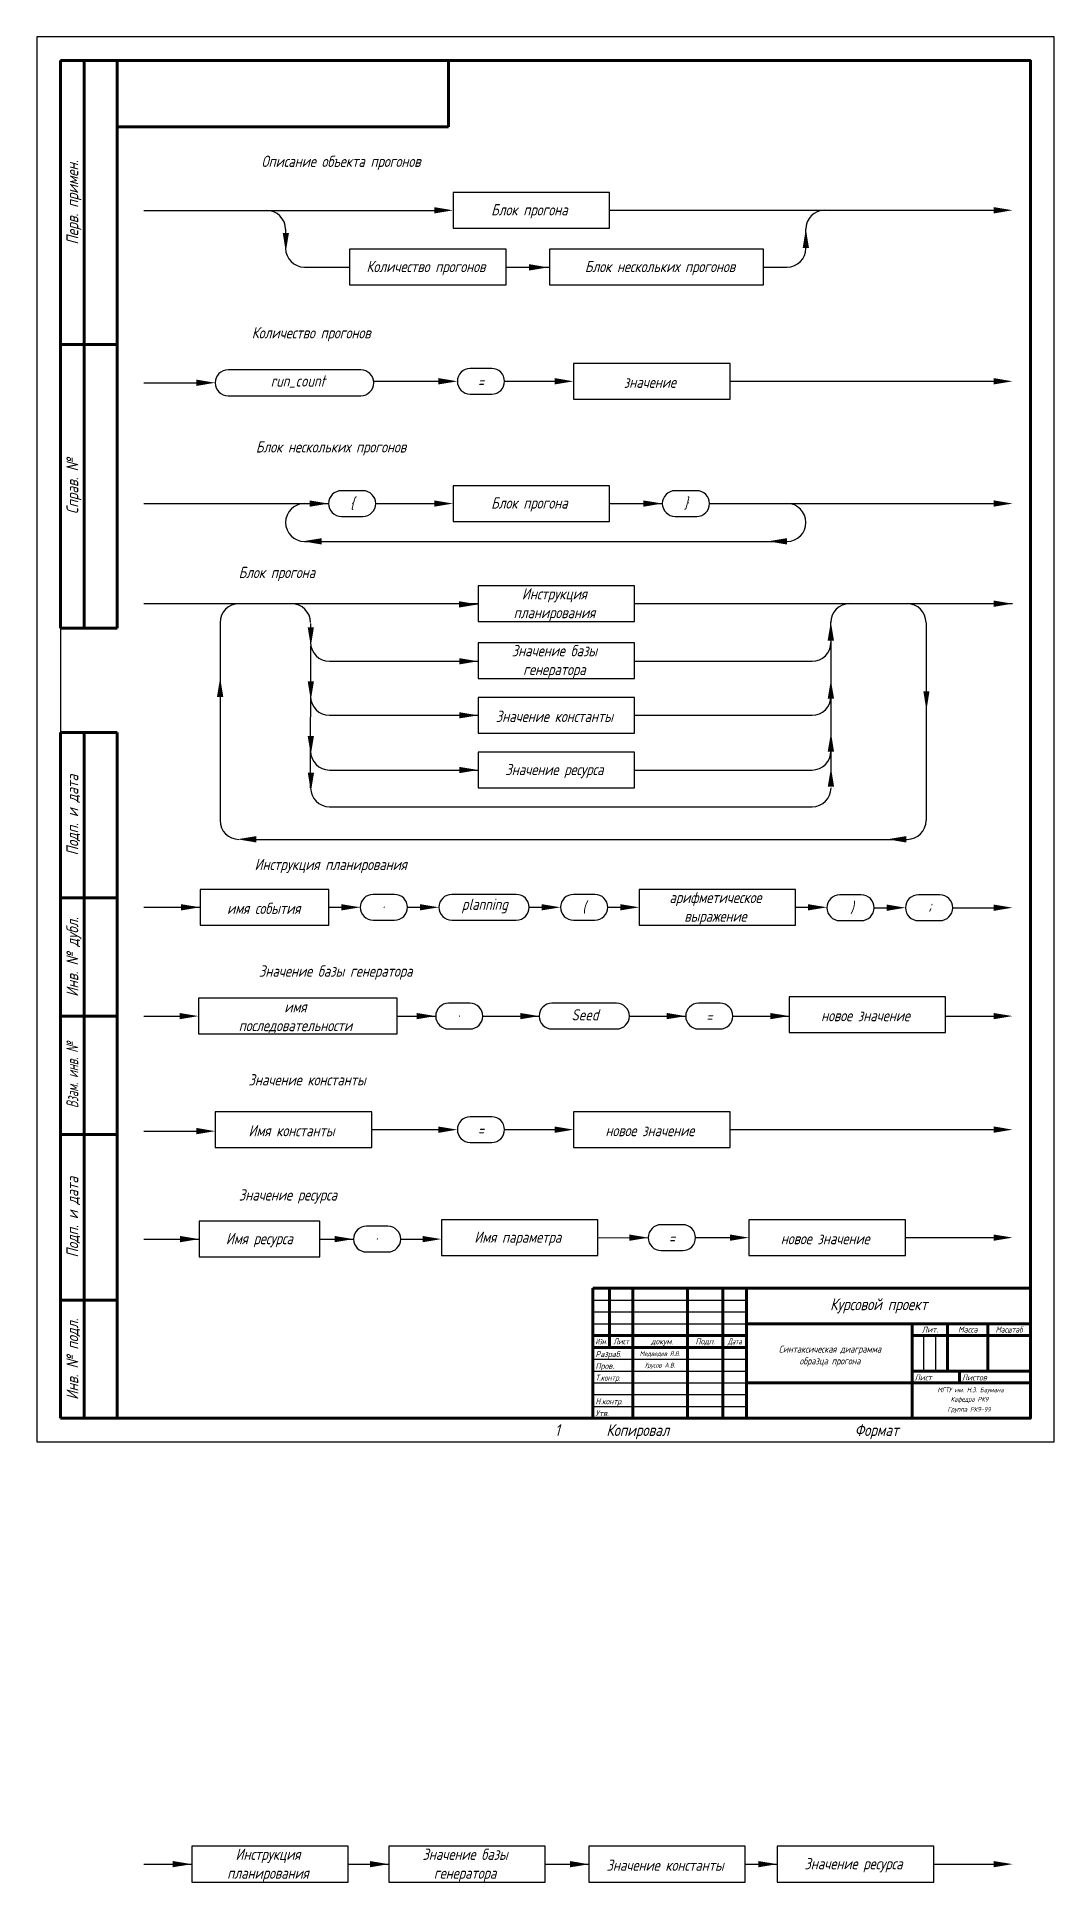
# Model space of a CAD drawing. Header units: millimetres. Extents: x 7434 to 16916, y 795 to 4488.
# Drawn here: x 12660 to 13735, y 795 to 2746 of the extents above; entities that cross this region are included whole.
import ezdxf
from ezdxf.enums import TextEntityAlignment as Align

# ---------------------------------------------------------------- set-up
doc = ezdxf.new("R2010")
doc.units = ezdxf.units.MM
doc.layers.add('Блок-схема', color=7, linetype='Continuous')
doc.styles.add('GOST 2.304', font='CS_Gost2304.shx', dxfattribs={"oblique": 15})

msp = doc.modelspace()

# ---------------------------------------------------------------- texts
at = {"color": 7, "linetype": 'Continuous', "lineweight": 25, "style": 'GOST 2.304', "oblique": 15}
for s, p in [('Перв. примен.', (12697.8, 2570.6)), ('Справ. №', (12697.8, 2270.6)), ('Подп. и дата', (12697.8, 1923.1)), ('Инв. № дубл.', (12697.8, 1773.1)), ('Подп. и дата', (12697.8, 1498.1)), ('Инв. № подл.', (12697.8, 1348.1))]:
    msp.add_text(s, height=12.5, rotation=90, dxfattribs=at).set_placement(p, align=Align.MIDDLE_CENTER)
at = {"color": 7, "linetype": 'Continuous', "lineweight": 25, "style": 'GOST 2.304', "oblique": 15, "width": 0.8}
msp.add_text('Взам. инв. №', height=12.5, rotation=90, dxfattribs=at).set_placement((12697.8, 1648.1), align=Align.MIDDLE_CENTER)
at = {"color": 7, "linetype": 'Continuous', "lineweight": 25, "style": 'GOST 2.304', "oblique": 15}
for s, width, p in [('Изм.', 0.75, (13256.6, 1366.9)), ('Лист', 0.9, (13277.8, 1366.9)), ('Дата', 0.8, (13397.8, 1366.9)), ('Масштаб', 0.91954, (13687.8, 1379.4))]:
    msp.add_text(s, height=6.25, dxfattribs=dict(at, width=width)).set_placement(p, align=Align.MIDDLE_CENTER)
for s, height, p in [(' докум.', 6.25, (13319.1, 1366.9)), ('Подп.', 6.25, (13366.6, 1366.9)), ('Лит.', 6.25, (13604.1, 1379.4)), ('Масса', 6.25, (13644.1, 1379.4)), ('1', 12.5, (13210.3, 1273.1))]:
    msp.add_text(s, height=height, dxfattribs=at).set_placement(p, align=Align.MIDDLE_CENTER)
for s, p in [('Разраб.', (13250.7, 1350.4)), ('Пров.', (13250.7, 1337.9)), ('Лист', (13587.8, 1325.6)), ('Листов', (13637.8, 1325.6)), ('Утв.', (13250.7, 1287.9))]:
    msp.add_text(s, height=6.25, dxfattribs=at).set_placement(p)
for s, width, p in [('Т.контр.', 0.9, (13250.7, 1325.4)), ('Н.контр.', 0.95, (13250.7, 1300.4))]:
    msp.add_text(s, height=6.25, dxfattribs=dict(at, width=width)).set_placement(p)
for s, p in [('Копировал', (13295.3, 1266.9)), ('Формат', (13547.8, 1266.9))]:
    msp.add_text(s, height=12.5, dxfattribs=at).set_placement(p, align=Align.CENTER)
at = {"color": 7, "attachment_point": 5, "style": 'GOST 2.304'}
for s, insert, char_height in [('\\A1;Курсовой проект', (13550, 1404.4), 12.5), ('\\A1;Медведев Я.В.', (13318.7, 1353.5), 5), ('\\A1;Синтаксическая диаграмма\\Pобразца прогона', (13498.5, 1351.5), 7.5), ('\\A1;Урусов А.В.', (13318.7, 1341.1), 5), ('\\A1;МГТУ им. Н.Э. Баумана', (13647, 1315), 5), ('\\A1;Кафедра РК9', (13645.9, 1305.1), 5), ('\\A1;Группа РК9-99', (13645.5, 1294.4), 5)]:
    msp.add_mtext(s, dxfattribs=dict(at, insert=insert, char_height=char_height))
at = {"layer": 'Блок-схема', "color": 7, "attachment_point": 5, "style": 'GOST 2.304'}
for s, insert, char_height, width in [('Описание объекта прогонов', (12981.7, 2612.5), 11.906, 376.533), ('{\\C7;Блок прогона}', (13180.8, 2561.3), 11.906, 140.442), ('{\\C7;Количество прогонов}', (13071.4, 2501.3), 11.906, 140.442), ('Блок нескольких прогонов', (13318.8, 2501.3), 11.906, 233.057), ('{\\C7;Количество прогонов}', (12950.2, 2431.3), 11.906, 376.533), ('{\\C7;run_count}', (12936.2, 2381.4), 11.906, 140.442), ('{\\C7;=}', (13129.5, 2381.5), 11.91, 140.442), ('{\\C7;значение}', (13308.1, 2380.6), 11.906, 140.442), ('{\\Q15;Блок нескольких прогонов}', (12971.1, 2310.7), 11.906, 448.05), ('{\\C256;\\{}', (12993.4, 2252.2), 11.91, 140.442), ('{\\C7;Блок прогона}', (13180.8, 2251.4), 11.906, 140.442), ('\\}', (13346.2, 2252.3), 11.91, 140.442), ('Блок прогона', (12913.9, 2178), 11.906, 376.533), ('{\\C7;Инструкция планирования}', (13207.2, 2145.5), 11.906, 140.442), ('Значение базы генератора', (13207.2, 2085.4), 11.906, 140.442), ('Значение константы', (13207.2, 2027.5), 11.906, 140.442), ('Значение ресурса', (13207.2, 1969.7), 11.906, 140.442), ('{\\C7;Инструкция планирования}', (12970.8, 1869.4), 11.906, 376.533), ('{\\C7;planning}', (13133.7, 1827.1), 11.906, 140.442), ('{\\C7;(}', (13238.6, 1825.5), 11.91, 140.442), ('{\\C7;арифметическое выражение}', (13377.4, 1824.6), 11.906, 140.442), ('{\\C7;имя события}', (12900, 1824.6), 11.906, 140.442), ('{\\C7;.}', (13027.1, 1830.9), 11.91, 140.442), ('{\\C7;)}', (13521.6, 1825), 11.91, 140.442), ('{\\C7;;}', (13604.3, 1827.5), 11.91, 140.442), ('Значение базы генератора', (12976.1, 1756.7), 11.906, 473.074), ('{\\C7;имя последовательности}', (12933.5, 1709.7), 11.906, 140.442), ('{\\C7;Seed}', (13239.6, 1712.1), 11.91, 140.442), ('{\\C7;.}', (13106.8, 1715.9), 11.91, 140.442), ('{\\C7;=}', (13370.9, 1710.5), 11.91, 140.442), ('{\\C7;новое значение}', (13536, 1711.2), 11.906, 140.442), ('Значение константы', (12945.9, 1643.4), 11.906, 376.533), ('{\\C7;Имя константы}', (12929.4, 1589.6), 11.906, 140.442), ('{\\C7;=}', (13129.5, 1590.5), 11.91, 140.442), ('{\\C7;новое значение}', (13308.1, 1589.7), 11.906, 140.442), ('Значение ресурса', (12925.6, 1520.1), 11.906, 376.533), ('{\\C7;Имя параметра}', (13168.5, 1475.5), 11.906, 140.442), ('{\\C7;Имя ресурса}', (12895.4, 1473.9), 11.906, 140.442), ('{\\C7;.}', (13019.9, 1480.2), 11.91, 140.442), ('{\\C7;=}', (13331.4, 1476.4), 11.91, 140.442), ('{\\C7;новое значение}', (13493.4, 1475.5), 11.906, 140.442), ('{\\C7;Инструкция планирования}', (12904.5, 813.3), 11.906, 140.442), ('Значение базы генератора', (13112.8, 813.3), 11.906, 140.442), ('Значение константы', (13324.2, 813.3), 11.906, 140.442), ('Значение ресурса', (13523.3, 813.3), 11.906, 140.442)]:
    msp.add_mtext(s, dxfattribs=dict(at, insert=insert, char_height=char_height, width=width))

# ---------------------------------------------------------------- linework, layer by layer
at = {"color": 7, "linetype": 'Continuous', "lineweight": 25}
for p, q in [((13735.3, 2745.6), (12660.3, 2745.6)), ((12660.3, 2745.6), (12660.3, 1260.6)), ((13735.3, 1260.6), (13735.3, 2745.6)), ((13247.8, 1410.6), (13410.3, 1410.6)), ((13247.8, 1398.1), (13410.3, 1398.1)), ((13247.8, 1385.6), (13410.3, 1385.6)), ((13597.8, 1335.6), (13597.8, 1373.1)), ((13610.3, 1335.6), (13610.3, 1373.1)), ((13247.8, 1348.1), (13410.3, 1348.1)), ((13247.8, 1335.6), (13410.3, 1335.6)), ((13247.8, 1323.1), (13410.3, 1323.1)), ((13247.8, 1310.6), (13410.3, 1310.6)), ((13247.8, 1298.1), (13410.3, 1298.1)), ((13735.3, 1260.6), (13735.3, 1285.6)), ((12660.3, 1260.6), (13735.3, 1260.6))]:
    msp.add_line(p, q, dxfattribs=at)
at = {"color": 7, "linetype": 'Continuous', "lineweight": 60}
for p, q in [((12685.3, 2120.6), (12685.3, 2720.6)), ((12685.3, 2720.6), (12745.3, 2720.6)), ((12710.3, 2120.6), (12710.3, 2720.6)), ((12745.3, 2720.6), (12745.3, 2120.6)), ((12745.3, 2720.6), (12745.3, 2650.6)), ((13095.3, 2720.6), (12745.3, 2720.6)), ((13095.3, 2650.6), (13095.3, 2720.6)), ((12745.3, 2650.6), (13095.3, 2650.6)), ((12685.3, 2420.6), (12745.3, 2420.6)), ((12685.3, 2120.6), (12745.3, 2120.6)), ((12685.3, 1285.6), (12685.3, 2010.6)), ((12745.3, 2010.6), (12685.3, 2010.6)), ((12710.3, 1285.6), (12710.3, 2010.6)), ((12745.3, 2010.6), (12745.3, 1285.6)), ((12745.3, 1835.6), (12685.3, 1835.6)), ((12745.3, 1710.6), (12685.3, 1710.6)), ((12745.3, 1585.6), (12685.3, 1585.6)), ((12745.3, 1410.6), (12685.3, 1410.6)), ((13247.8, 1423.1), (13710.3, 1423.1)), ((13247.8, 1285.6), (13247.8, 1423.1)), ((13265.3, 1360.6), (13265.3, 1423.1)), ((13290.3, 1285.6), (13290.3, 1423.1)), ((13347.8, 1285.6), (13347.8, 1423.1)), ((13385.3, 1285.6), (13385.3, 1423.1)), ((13410.3, 1285.6), (13410.3, 1423.1)), ((13710.3, 1285.6), (13710.3, 1423.1)), ((13410.3, 1385.6), (13710.3, 1385.6)), ((13585.3, 1285.6), (13585.3, 1385.6)), ((13622.8, 1335.6), (13622.8, 1385.6)), ((13665.3, 1335.6), (13665.3, 1385.6)), ((13247.8, 1373.1), (13410.3, 1373.1)), ((13585.3, 1373.1), (13710.3, 1373.1)), ((13247.8, 1360.6), (13410.3, 1360.6)), ((13585.3, 1335.6), (13710.3, 1335.6)), ((13635.3, 1323.1), (13635.3, 1335.6)), ((13410.3, 1323.1), (13710.3, 1323.1)), ((12745.3, 1285.6), (12685.3, 1285.6)), ((13247.8, 1285.6), (13710.3, 1285.6))]:
    msp.add_line(p, q, dxfattribs=at)
at = {"color": 7, "lineweight": 30}
for p, q in [((12685.3, 2720.6), (12685.3, 1285.6)), ((12745.3, 2650.6), (12773.2, 2650.6)), ((12773.2, 2562.3), (13080.2, 2562.3)), ((13265.5, 2562.4), (13671.4, 2562.4)), ((12923.1, 2542.3), (12923.1, 2522.3)), ((13473.1, 2522.3), (13473.1, 2542.4)), ((12943.1, 2502.3), (12990.8, 2502.3)), ((13156.2, 2502.3), (13202.2, 2502.4)), ((13428.3, 2502.3), (13453.1, 2502.3)), ((12773.2, 2380.1), (12828.8, 2380.1)), ((13016.2, 2381.6), (13084.7, 2381.6)), ((13154.6, 2381.6), (13207.5, 2381.6)), ((13392.9, 2381.6), (13671.4, 2381.6)), ((12773.2, 2252.4), (12968.5, 2252.4)), ((13018.4, 2252.4), (13080.2, 2252.4)), ((13265.5, 2252.4), (13321.3, 2252.4)), ((13371.2, 2252.4), (13671.4, 2252.4)), ((12943.1, 2212.4), (13453.1, 2212.4)), ((12949.5, 2125.7), (12949.5, 2105.7)), ((13499.5, 2107.3), (13499.5, 2127.3)), ((13499.6, 1953.3), (13499.6, 2107)), ((12969.5, 2085.7), (13126.6, 2085.7)), ((13291.9, 2085.7), (13479.5, 2085.7)), ((12969.5, 2028.6), (13126.6, 2028.6)), ((13291.9, 2028.6), (13479.5, 2028.6)), ((12969.5, 1970.8), (13126.6, 1970.8)), ((13291.9, 1970.8), (13479.5, 1970.8)), ((12969.6, 1931.9), (13479.6, 1931.9)), ((12892.2, 1897.5), (13580.1, 1897.5)), ((12773.2, 1825.7), (12832.7, 1825.7)), ((12969, 1825.7), (12982.1, 1825.7)), ((13052, 1825.7), (13065.1, 1825.7)), ((13180.6, 1825.7), (13193.7, 1825.7)), ((13263.6, 1825.7), (13276.8, 1825.7)), ((13462.1, 1825.7), (13475.3, 1825.7)), ((13545.2, 1825.3), (13558.3, 1825.3)), ((13628.2, 1825.3), (13671.4, 1825.3)), ((12773.2, 1710.7), (12812.5, 1710.7)), ((13040.9, 1710.7), (13081.7, 1710.7)), ((13131.7, 1710.7), (13191.1, 1710.7)), ((13286.6, 1710.7), (13346, 1710.7)), ((13395.9, 1710.7), (13455.4, 1710.7)), ((13620.7, 1710.7), (13671.6, 1710.7)), ((12773.2, 1589.1), (12828.8, 1589.1)), ((13014.2, 1590.7), (13084.7, 1590.7)), ((13154.6, 1590.7), (13207.5, 1590.7)), ((13392.9, 1590.7), (13671.4, 1590.7)), ((12773.2, 1475), (12831.7, 1475)), ((12959.3, 1475), (12994.9, 1475)), ((13044.8, 1475), (13067.9, 1475)), ((13253.2, 1476.5), (13306.5, 1476.6)), ((13356.4, 1476.6), (13392.7, 1476.6)), ((13578.2, 1476.6), (13671.4, 1476.6)), ((12773.2, 814.4), (12823.9, 814.4)), ((13409, 814.4), (13442.7, 814.4)), ((13608.1, 814.4), (13671.4, 814.4))]:
    msp.add_line(p, q, dxfattribs=at)
at = {"lineweight": 30}
for p, q in [((12773.2, 2146.6), (13126.6, 2146.6)), ((13291.9, 2146.6), (13691.4, 2146.6)), ((12853.9, 2126.5), (12853.9, 1917.5)), ((13600, 2126.5), (13600.1, 1917.5)), ((12949.6, 1951.9), (12949.8, 2101.7)), ((12989.3, 814.4), (13032.2, 814.4)), ((13197.6, 814.4), (13243.6, 814.3))]:
    msp.add_line(p, q, dxfattribs=at)
at = {"color": 7, "linetype": 'Continuous', "lineweight": 60}
msp.add_lwpolyline([(12685.3, 1285.6), (13710.3, 1285.6), (13710.3, 2720.6), (12685.3, 2720.6)], dxfattribs=at)
at = {"color": 7, "lineweight": 30}
for centre, start, end in [((12903.1, 2542.3), 0, 90), ((13492.9, 2542.4), 90, 180), ((12943.1, 2522.3), 180, 270), ((13453.1, 2522.3), 270, 0), ((12943.1, 2232.4), 90, 180), ((13453, 2232.5), 359.8566, 89.8566), ((12943.1, 2232.4), 180, 270), ((13453.1, 2232.4), 270, 0), ((12873.9, 2126.5), 90, 180), ((12929.5, 2126.5), 0.0837, 90.0837), ((13519.3, 2126.6), 90.1362, 180.1362), ((13580, 2126.6), 359.8566, 89.8566), ((12969.5, 2105.7), 180, 270), ((13479.5, 2105.7), 270, 0), ((12969.5, 2048.6), 180, 270), ((13479.5, 2048.6), 270, 0), ((12969.5, 1990.8), 180, 270), ((13479.5, 1990.8), 270, 0), ((12969.6, 1951.9), 180, 270), ((13479.6, 1951.9), 270, 0), ((12873.9, 1917.5), 180, 270), ((13580.1, 1917.5), 270, 0)]:
    msp.add_arc(centre, 20, start, end, dxfattribs=at)
at = {"color": 7}
for points in [[(13080.2, 2565.7), (13100.2, 2562.3), (13080.2, 2559)], [(13671.4, 2565.7), (13691.4, 2562.4), (13671.4, 2559)], [(12926.7, 2538.4), (12923.4, 2518.4), (12920.1, 2538.4)], [(13469.6, 2522.6), (13473, 2542.6), (13476.3, 2522.6)], [(13180.5, 2505.4), (13200.5, 2502), (13180.5, 2498.7)], [(12828.8, 2383.4), (12848.8, 2380.1), (12828.8, 2376.7)], [(13084.7, 2385), (13104.7, 2381.6), (13084.7, 2378.3)], [(13207.5, 2385), (13227.5, 2381.6), (13207.5, 2378.3)], [(13671.4, 2385), (13691.4, 2381.6), (13671.4, 2378.3)], [(12948.5, 2255.7), (12968.5, 2252.4), (12948.5, 2249)], [(13080.2, 2255.7), (13100.2, 2252.4), (13080.2, 2249.1)], [(13301.3, 2255.7), (13321.3, 2252.4), (13301.3, 2249.1)], [(13671.4, 2255.8), (13691.4, 2252.4), (13671.4, 2249.1)], [(12961.4, 2209.1), (12941.4, 2212.5), (12961.4, 2215.8)], [(13453.1, 2209.1), (13433.1, 2212.5), (13453.1, 2215.8)], [(13106.5, 2149.2), (13126.5, 2145.8), (13106.5, 2142.5)], [(13671.4, 2149.9), (13691.4, 2146.6), (13671.4, 2143.2)], [(13496, 2107.6), (13499.4, 2127.6), (13502.7, 2107.6)], [(12953.1, 2121.7), (12949.8, 2101.7), (12946.5, 2121.7)], [(13106.6, 2089), (13126.6, 2085.7), (13106.6, 2082.4)], [(12850.6, 2048.1), (12854, 2068.1), (12857.3, 2048.1)], [(12953.1, 2064.6), (12949.8, 2044.6), (12946.5, 2064.6)], [(13496.1, 2046.1), (13499.4, 2066.1), (13502.8, 2046.1)], [(13603.7, 2054.1), (13600.4, 2034.1), (13597.1, 2054.1)], [(13106.6, 2031.9), (13126.6, 2028.6), (13106.6, 2025.3)], [(13496.1, 1990.2), (13499.5, 2010.2), (13502.8, 1990.2)], [(12953.1, 2006.8), (12949.8, 1986.8), (12946.5, 2006.8)], [(13106.6, 1974.1), (13126.6, 1970.8), (13106.6, 1967.4)], [(13496.2, 1953.3), (13499.5, 1973.3), (13502.8, 1953.3)], [(12953.2, 1967.9), (12949.9, 1947.9), (12946.6, 1967.9)], [(12892.2, 1894.2), (12872.2, 1897.6), (12892.2, 1900.9)], [(13579, 1894.2), (13559, 1897.6), (13579, 1900.9)], [(12812.7, 1829), (12832.7, 1825.7), (12812.7, 1822.4)], [(12982.1, 1829), (13002.1, 1825.7), (12982.1, 1822.4)], [(13065.1, 1829), (13085.1, 1825.7), (13065.1, 1822.4)], [(13193.7, 1829), (13213.7, 1825.7), (13193.7, 1822.4)], [(13276.8, 1829), (13296.8, 1825.7), (13276.8, 1822.4)], [(13475.3, 1829), (13495.3, 1825.7), (13475.3, 1822.4)], [(13558.3, 1828.6), (13578.3, 1825.3), (13558.3, 1821.9)], [(13671.4, 1828.6), (13691.4, 1825.3), (13671.4, 1821.9)], [(12811.1, 1714), (12831.1, 1710.7), (12811.1, 1707.4)], [(13061.7, 1714), (13081.7, 1710.7), (13061.7, 1707.4)], [(13171.1, 1714), (13191.1, 1710.7), (13171.1, 1707.4)], [(13326, 1714), (13346, 1710.7), (13326, 1707.4)], [(13435.4, 1714), (13455.4, 1710.7), (13435.4, 1707.4)], [(13671.4, 1714), (13691.4, 1710.7), (13671.4, 1707.4)], [(12828.8, 1592.5), (12848.8, 1589.1), (12828.8, 1585.8)], [(13084.7, 1594), (13104.7, 1590.7), (13084.7, 1587.3)], [(13207.5, 1594), (13227.5, 1590.7), (13207.5, 1587.3)], [(13671.4, 1594.1), (13691.4, 1590.7), (13671.4, 1587.4)], [(12811.7, 1478.3), (12831.7, 1475), (12811.7, 1471.7)], [(12974.9, 1478.3), (12994.9, 1475), (12974.9, 1471.7)], [(13067.9, 1478.3), (13087.9, 1475), (13067.9, 1471.7)], [(13286.5, 1479.9), (13306.5, 1476.5), (13286.5, 1473.2)], [(13392.7, 1479.9), (13412.7, 1476.6), (13392.7, 1473.2)], [(13671.4, 1479.9), (13691.4, 1476.6), (13671.4, 1473.2)], [(12803.9, 817.7), (12823.9, 814.4), (12803.9, 811.1)], [(13012.2, 817.7), (13032.2, 814.4), (13012.2, 811.1)], [(13223.6, 817.7), (13243.6, 814.3), (13223.6, 811)], [(13422.7, 817.7), (13442.7, 814.4), (13422.7, 811.1)], [(13671.4, 817.7), (13691.4, 814.4), (13671.4, 811.1)]]:
    msp.add_solid(points, dxfattribs=at)
at = {"layer": 'Блок-схема', "color": 7, "linetype": 'Continuous', "lineweight": 30}
for points in [[(13100.2, 2543.4), (13265.5, 2543.4), (13265.5, 2581.3), (13100.2, 2581.3)], [(12990.8, 2483.4), (13156.2, 2483.4), (13156.2, 2521.3), (12990.8, 2521.3)], [(13202.2, 2483.5), (13428.3, 2483.4), (13428.3, 2521.2), (13202.2, 2521.3)], [(13227.5, 2362.7), (13392.9, 2362.7), (13392.9, 2400.6), (13227.5, 2400.6)], [(13100.2, 2233.5), (13265.5, 2233.5), (13265.5, 2271.3), (13100.2, 2271.3)], [(13126.6, 2127.7), (13291.9, 2127.7), (13291.9, 2165.5), (13126.6, 2165.5)], [(13126.6, 2067.5), (13292, 2067.5), (13292, 2105.3), (13126.6, 2105.3)], [(13126.6, 2009.7), (13291.9, 2009.7), (13291.9, 2047.5), (13126.6, 2047.5)], [(13126.6, 1951.9), (13291.9, 1951.9), (13291.9, 1989.7), (13126.6, 1989.7)], [(12832.7, 1806.8), (12969, 1806.8), (12969, 1844.6), (12832.7, 1844.6)], [(13296.8, 1806.8), (13462.1, 1806.8), (13462.1, 1844.6), (13296.8, 1844.6)], [(12831.1, 1691.8), (13040.9, 1691.8), (13040.9, 1729.6), (12831.1, 1729.6)], [(13455.4, 1693.4), (13620.7, 1693.4), (13620.7, 1731.2), (13455.4, 1731.2)], [(12848.8, 1571.8), (13014.2, 1571.8), (13014.2, 1609.6), (12848.8, 1609.6)], [(13227.5, 1571.8), (13392.9, 1571.8), (13392.9, 1609.6), (13227.5, 1609.6)], [(12831.7, 1456.1), (12959.3, 1456.1), (12959.3, 1493.9), (12831.7, 1493.9)], [(13087.9, 1457.6), (13253.2, 1457.6), (13253.2, 1495.5), (13087.9, 1495.5)], [(13412.8, 1457.6), (13578.2, 1457.6), (13578.2, 1495.5), (13412.8, 1495.5)], [(12823.9, 795.5), (12989.3, 795.5), (12989.3, 833.3), (12823.9, 833.3)], [(13032.2, 795.5), (13197.6, 795.5), (13197.6, 833.3), (13032.2, 833.3)], [(13243.6, 795.4), (13409, 795.4), (13409, 833.3), (13243.6, 833.3)], [(13442.7, 795.5), (13608.1, 795.5), (13608.1, 833.3), (13442.7, 833.3)]]:
    msp.add_lwpolyline(points, close=True, dxfattribs=at)
for points in [[(12862.4, 2366.4), (13002.6, 2366.4, 1), (13002.6, 2393.7), (12862.4, 2393.7, 1)], [(13118.3, 2368), (13141, 2368, 1), (13141, 2395.2), (13118.3, 2395.2, 1)], [(12982.1, 2238.8), (13004.8, 2238.8, 1), (13004.8, 2266), (12982.1, 2266, 1)], [(13334.9, 2238.8), (13357.6, 2238.8, 1), (13357.6, 2266), (13334.9, 2266, 1)], [(13015.7, 1812.1), (13038.4, 1812.1, 1), (13038.4, 1839.3), (13015.7, 1839.3, 1)], [(13098.8, 1812.1), (13167, 1812.1, 1), (13167, 1839.3), (13098.8, 1839.3, 1)], [(13227.3, 1812.1), (13250, 1812.1, 1), (13250, 1839.3), (13227.3, 1839.3, 1)], [(13508.9, 1811.6), (13531.5, 1811.6, 1), (13531.5, 1838.9), (13508.9, 1838.9, 1)], [(13591.9, 1811.6), (13614.6, 1811.6, 1), (13614.6, 1838.9), (13591.9, 1838.9, 1)], [(13095.4, 1697.1), (13118, 1697.1, 1), (13118, 1724.3), (13095.4, 1724.3, 1)], [(13204.7, 1697.1), (13272.9, 1697.1, 1), (13272.9, 1724.3), (13204.7, 1724.3, 1)], [(13359.6, 1697.1), (13382.3, 1697.1, 1), (13382.3, 1724.3), (13359.6, 1724.3, 1)], [(13118.3, 1577.1), (13141, 1577.1, 1), (13141, 1604.3), (13118.3, 1604.3, 1)], [(13008.5, 1461.4), (13031.2, 1461.4, 1), (13031.2, 1488.6), (13008.5, 1488.6, 1)], [(13320.1, 1462.9), (13342.8, 1462.9, 1), (13342.8, 1490.2), (13320.1, 1490.2, 1)]]:
    msp.add_lwpolyline(points, format="xyb", close=True, dxfattribs=at)

msp.set_redraw_order([(e.dxf.handle, doc.entitydb.next_handle()) for e in msp.query("TEXT MTEXT ATTDEF DIMENSION ARC_DIMENSION")])  # texts and dimensions are drawn at this point

doc.saveas('drawing.dxf')
